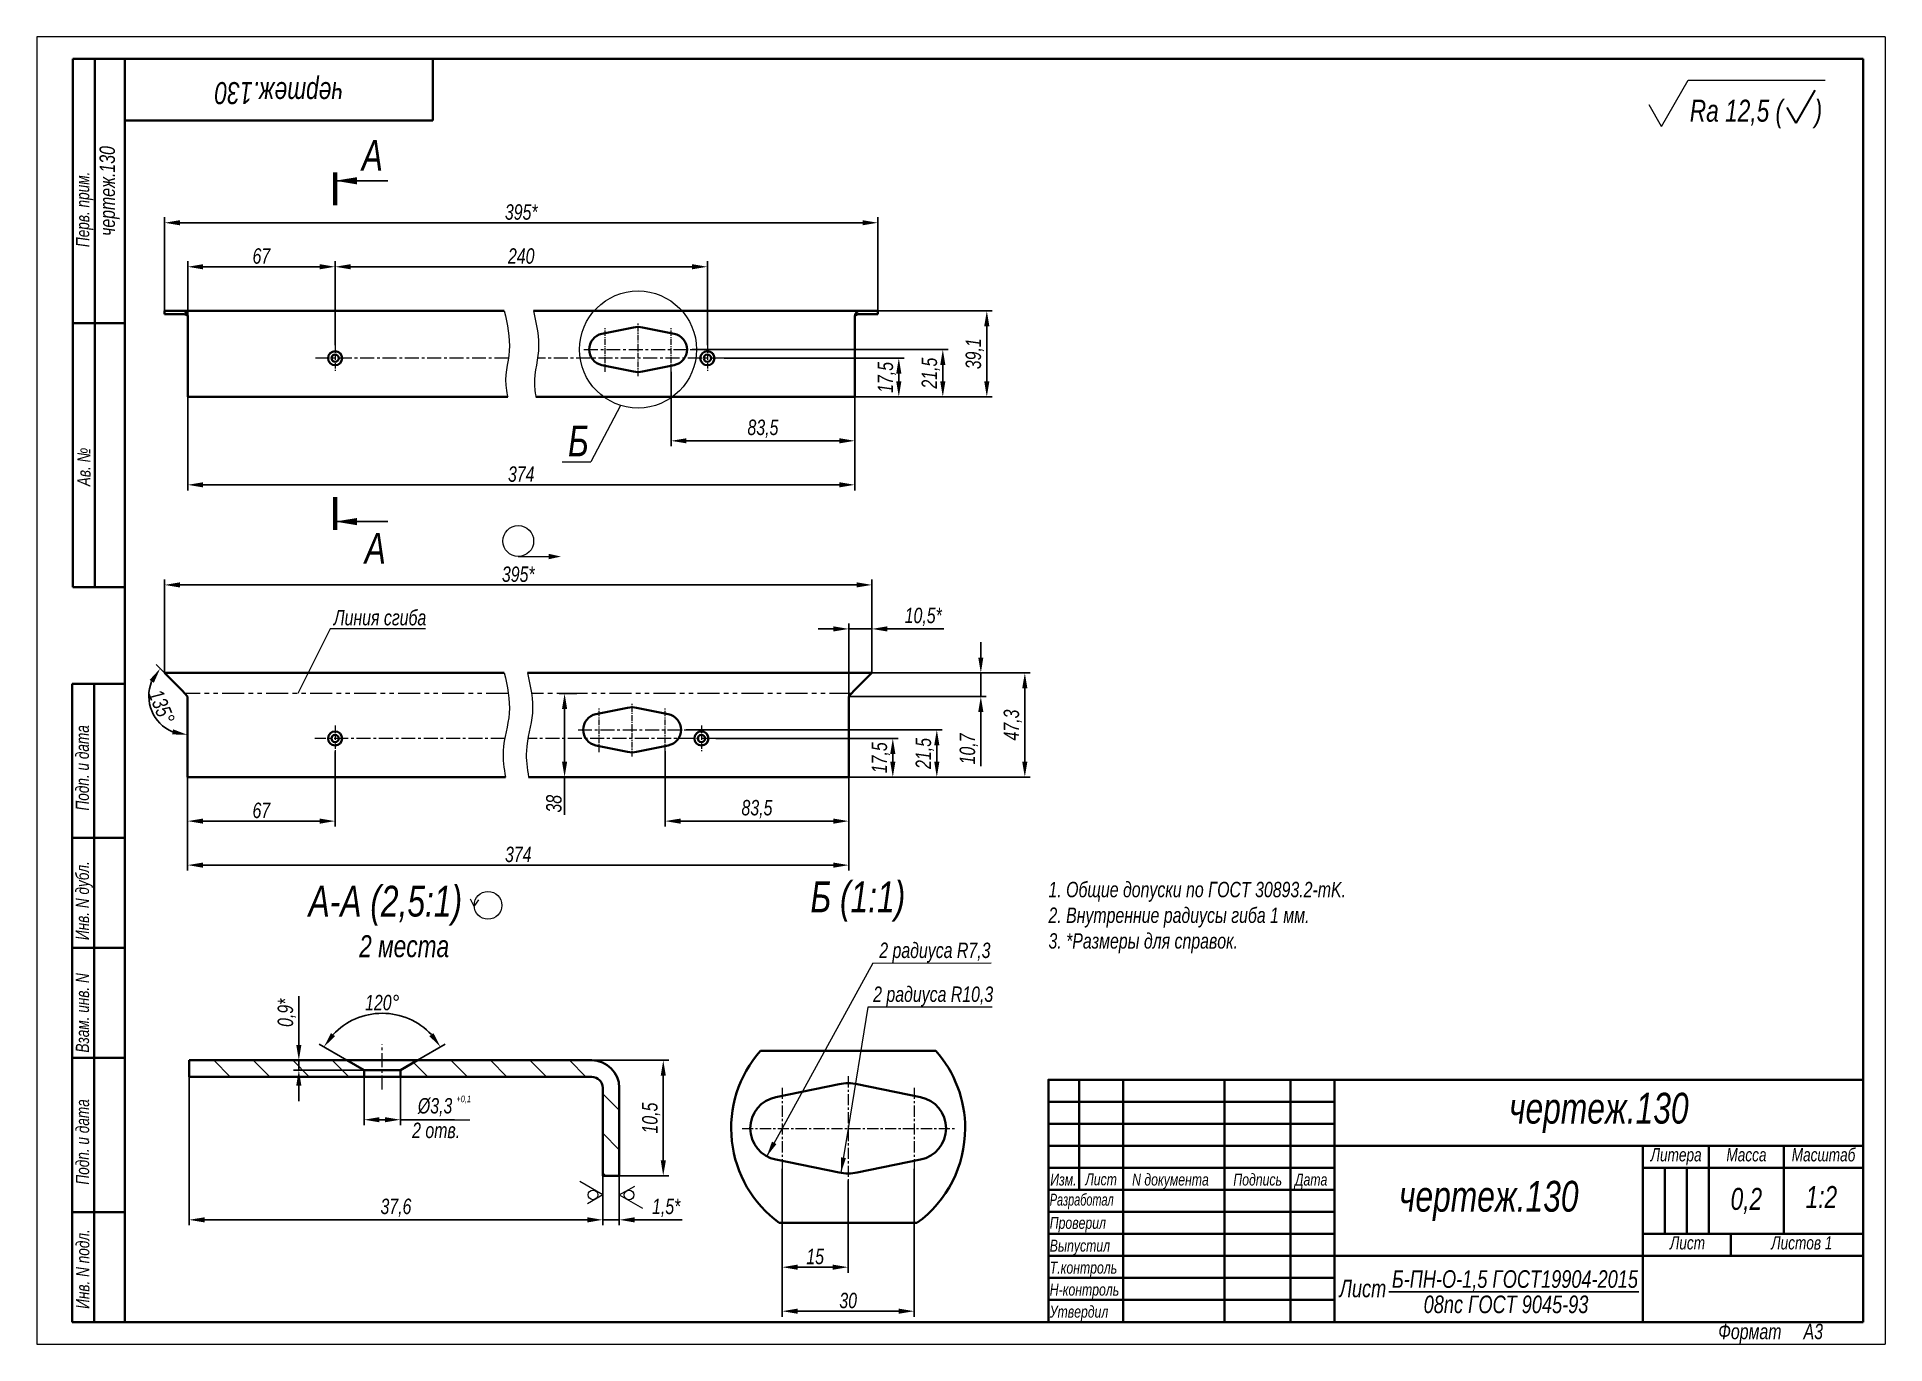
# Model space of a CAD drawing. Header units: millimetres. Extents: x 8428 to 17165, y -24193 to -22478.
# Drawn here: x 8427.6 to 8847.6, y -22774.9 to -22477.9 of the extents above; entities outside this region: 1.
import ezdxf

# ---------------------------------------------------------------- set-up
doc = ezdxf.new("R2010")
doc.units = ezdxf.units.MM
doc.linetypes.add('LT_04', pattern=[20, 10, -2, 2, -2, 2, -2])
doc.linetypes.add('LT_08', pattern=[10.16, 6.35, -1.27, 1.27, -1.27])
for name, color, linetype, lineweight in [('Layer_01', 3, 'Continuous', 13), ('Layer_02', 5, 'LT_04', 13), ('Layer_05', 7, 'Continuous', 40), ('Layer_08', 1, 'Continuous', 15), ('Layer_09', 6, 'Continuous', 15), ('Layer_13', 1, 'Continuous', 13), ('Layer_15', 7, 'Continuous', 40), ('Layer_18', 7, 'Continuous', 18), ('Layer_20', 8, 'Continuous', 20)]:
    doc.layers.add(name, color=color, linetype=linetype, lineweight=lineweight)
doc.styles.add('Style_01', font='ARIALNI.TTF', dxfattribs={"width": 0.9, "height": 3.5})
doc.dimstyles.new('DimStyle_05', dxfattribs={"dimtxt": 3.5, "dimasz": 3.5, "dimexe": 1.25, "dimexo": 0, "dimtad": 1, "dimlfac": 2, "dimtxsty": 'Style_01', "dimcen": 0, "dimazin": 3, "dimtfac": 1, "dimtmove": 0, "dimatfit": 3})

msp = doc.modelspace()

# ---------------------------------------------------------------- texts
at = {"layer": 'Layer_01', "style": 'Style_01', "width": 0.9}
for s, height, p in [('Rа 12,5 (     )', 5, (8803.1934, -22497.146)), ('А', 7, (8501.3791, -22508.2836)), ('А', 7, (8502.0405, -22597.5782)), ('1:2', 5, (8829.5204, -22743.9928))]:
    msp.add_text(s, height=height, dxfattribs=at).set_placement(p)
at = {"layer": 'Layer_01', "attachment_point": 5, "style": 'Style_01'}
for insert, char_height, width, rotation in [((8482.5641, -22489.8924), 5, 70, 180), ((8444.0641, -22512.8924), 3.5, 60, 90)]:
    msp.add_mtext('чертеж.130', dxfattribs=dict(at, insert=insert, char_height=char_height, width=width, rotation=rotation))
at = {"layer": 'Layer_01', "attachment_point": 1, "style": 'Style_01'}
for s, insert, char_height in [('Б', (8548.2575, -22566.1822), 7), ('А-А (2,5:1)', (8489.2917, -22670.7565), 7), ('Б (1:1)', (8603.3502, -22669.7838), 7), ('2 места', (8500.7995, -22681.9908), 5)]:
    msp.add_mtext(s, dxfattribs=dict(at, insert=insert, char_height=char_height))
at = {"layer": 'Layer_01', "style": 'Style_01'}
for s, insert, char_height, width, attachment_point in [('Линия сгиба', (8516.0379, -22611.633), 3.5, 97.569112, 9), ('чертеж.130', (8782.5241, -22722.3607), 7, 120.079998, 5), ('чертеж.130', (8757.5074, -22742.3741), 7, 70.046667, 5), ('0,2', (8816.0464, -22742.3741), 5, 17.011333, 5)]:
    msp.add_mtext(s, dxfattribs=dict(at, insert=insert, char_height=char_height, width=width, attachment_point=attachment_point))
at = {"layer": 'Layer_01', "insert": (8657.4408, -22686.095), "char_height": 3.5, "attachment_point": 7, "style": 'Style_01'}
msp.add_mtext_dynamic_manual_height_columns('1. Общие допуски по ГОСТ 30893.2-mK.\\P2. Внутренние радиусы гиба 1 мм.\\P3. *Размеры для справок.', width=195.138224, gutter_width=17.5, heights=[-16.3174], dxfattribs=at)
at = {"layer": 'Layer_01', "linetype": 'Continuous', "char_height": 4, "width": 70.046667, "attachment_point": 5, "style": 'Style_01'}
for s, insert in [('Б-ПН-О-1,5 ГОСТ19904-2015', (8763.451, -22760.4928)), ('Лист', (8728.8994, -22762.2928)), ('08пс ГОСТ 9045-93', (8761.43, -22765.901))]:
    msp.add_mtext(s, dxfattribs=dict(at, insert=insert))
at = {"layer": 'Layer_08', "ltscale": 0.5, "char_height": 3.5, "attachment_point": 5, "style": 'Style_01'}
for s, insert in [('2 радиуса R7,3', (8631.6251, -22685.9571)), ('2 радиуса R10,3', (8631.2439, -22695.9272)), ('2 отв.', (8518.2823, -22726.3669))]:
    msp.add_mtext(s, dxfattribs=dict(at, insert=insert))
at = {"layer": 'Layer_13', "style": 'Style_01', "width": 0.9}
msp.add_text('+0,1', height=1.5, dxfattribs=at).set_placement((8522.8803, -22719.9427))

# ---------------------------------------------------------------- blocks, each defined once
blk = doc.blocks.new('Block_146')
at = {"layer": 'Layer_05', "linetype": 'Continuous', "lineweight": 15}
for p, q in [((0, 297.18), (0, 0.18)), ((420, 297.18), (0, 297.18)), ((420, 297.18), (420, 0.18)), ((0, 0.18), (420, 0.18))]:
    blk.add_line(p, q, dxfattribs=at)
at = {"layer": 'Layer_05', "linetype": 'Continuous'}
for p, q in [((415, 292.18), (8.12, 292.18)), ((8.12, 172.18), (8.12, 292.18)), ((13.12, 172.18), (13.12, 292.18)), ((20, 292.18), (20, 5.18)), ((90, 292.18), (90, 278.18)), ((415, 5.18), (415, 292.18)), ((20, 278.18), (90, 278.18)), ((8.12, 232.18), (20, 232.18)), ((8.12, 172.18), (20, 172.18)), ((8, 5.18), (8, 150.18)), ((8, 150.18), (20, 150.18)), ((13, 5.18), (13, 150.18)), ((8, 115.18), (20, 115.18)), ((8, 90.18), (20, 90.18)), ((8, 65.18), (20, 65.18)), ((229.88, 55.22), (294.92, 55.22)), ((229.88, 50.21), (294.92, 50.21)), ((229.88, 45.21), (294.92, 45.21)), ((369.97, 40.21), (369.97, 25.2)), ((374.97, 40.21), (374.97, 25.2)), ((8, 30.18), (20, 30.18)), ((229.88, 30.2), (294.92, 30.2)), ((229.88, 25.2), (294.92, 25.2)), ((229.88, 20.19), (294.92, 20.19)), ((229.88, 15.19), (294.92, 15.19)), ((229.88, 10.19), (294.92, 10.19)), ((8, 5.18), (20, 5.18)), ((20, 5.18), (415, 5.18)), ((415, 5.18), (230, 5.18))]:
    blk.add_line(p, q, dxfattribs=at)
for points in [[(415, 60.22), (229.88, 60.22), (229.88, 5.18)], [(236.88, 60.22), (236.88, 35.2)], [(246.89, 60.22), (246.89, 5.18)], [(269.9, 60.22), (269.9, 5.18)], [(284.91, 60.22), (284.91, 5.18)], [(294.92, 60.22), (294.92, 5.18)], [(415, 45.21), (294.92, 45.21)], [(415, 45.21), (294.92, 45.21)], [(364.97, 45.21), (364.97, 5.18)], [(379.98, 45.21), (379.98, 25.2)], [(396.99, 45.21), (396.99, 25.2)], [(396.99, 45.21), (396.99, 25.2)], [(229.88, 40.21), (294.92, 40.21)], [(364.97, 40.21), (415, 40.21)], [(229.88, 35.2), (294.92, 35.2)], [(364.97, 25.2), (415, 25.2)], [(384.98, 25.2), (384.98, 20.19)], [(294.92, 20.19), (415, 20.19)]]:
    blk.add_lwpolyline(points, dxfattribs=at)
at = {"layer": 'Layer_05', "linetype": 'Continuous', "style": 'Style_01', "width": 0.9}
for s, p in [('Перв. прим.', (11.89, 249.43)), ('Ав. №', (12.16, 195.1)), ('Подп. и дата', (11.81, 121.4)), ('Инв. N дубл.', (11.82, 91.97)), ('Взам. инв. N', (11.83, 66.4)), ('Подп. и дата', (11.85, 36.4)), ('Инв. N подл.', (11.9, 8.18))]:
    blk.add_text(s, height=3, rotation=90, dxfattribs=at).set_placement(p)
at = {"layer": 'Layer_05', "linetype": 'Continuous', "style": 'Style_01'}
for s, height, width, p in [('Литера', 3, 0.9, (366.74, 41.69)), ('Масса', 3, 0.9, (383.95, 41.69)), ('Масштаб', 3, 0.9, (398.8, 41.69)), ('Изм.', 2.7, 0.9, (230.29, 36.2)), ('Лист', 2.7, 0.9, (238.27, 36.25)), ('N документа', 2.7, 0.9, (248.89, 36.2)), ('Подпись', 2.7, 0.9, (271.9, 36.2)), ('Дата', 2.7, 0.9, (285.88, 36.2)), ('Разработал', 2.7, 0.8, (230.17, 31.64)), ('Проверил', 2.7, 0.9, (230.17, 26.36)), ('Выпустил', 2.7, 0.9, (230.17, 21.19)), ('Лист ', 3, 0.9, (371.13, 21.68)), ('Листов 1', 3, 0.9, (394.15, 21.68)), ('Т.контроль', 2.7, 0.9, (230.17, 16.19)), ('Н-контроль', 2.7, 0.9, (230.17, 11.19)), ('Утвердил', 2.7, 0.9, (230.17, 6.18))]:
    blk.add_text(s, height=height, dxfattribs=dict(at, width=width)).set_placement(p)
at = {"layer": 'Layer_05', "linetype": 'Continuous', "insert": (382.1, 4.78), "char_height": 3.5, "width": 32.9515, "attachment_point": 1, "style": 'Style_01'}
blk.add_mtext('Формат     А3', dxfattribs=at)
blk = doc.blocks.new('*D962')
at = {"layer": 'Defpoints', "color": 0, "ltscale": 0.5, "transparency": 16777216}
for p in [(8487.08, -22712.67), (8501.9, -22712.67), (8501.95, -22710.42)]:
    blk.add_point(p, dxfattribs=at)
at = {"layer": 'Layer_08', "color": 0, "lineweight": -2, "ltscale": 0.5, "transparency": 16777216}
for p, q in [((8487.08, -22706.92), (8487.08, -22695.83)), ((8501.95, -22710.42), (8485.83, -22710.42)), ((8501.9, -22712.67), (8485.83, -22712.67)), ((8487.08, -22712.67), (8487.08, -22710.42)), ((8487.08, -22716.17), (8487.08, -22719.67))]:
    blk.add_line(p, q, dxfattribs=at)
at = {"layer": 'Layer_08', "color": 0, "ltscale": 0.5, "transparency": 16777216}
for points in [[(8486.49, -22706.92), (8487.66, -22706.92), (8487.08, -22710.42)], [(8486.49, -22716.17), (8487.66, -22716.17), (8487.08, -22712.67)]]:
    blk.add_solid(points, dxfattribs=at)
at = {"layer": 'Layer_08', "color": 0, "ltscale": 0.5, "transparency": 16777216, "insert": (8484.34, -22699.63), "char_height": 3.5, "attachment_point": 5, "rotation": 90, "style": 'Style_01'}
blk.add_mtext('0,9*', dxfattribs=at)
blk = doc.blocks.new('*D963')
at = {"layer": 'Defpoints', "color": 0, "ltscale": 0.5, "transparency": 16777216}
for p in [(8511.27, -22700.67), (8498.01, -22710.42), (8501.9, -22712.67), (8510.15, -22712.67), (8514.05, -22710.42)]:
    blk.add_point(p, dxfattribs=at)
at = {"layer": 'Layer_08', "color": 0, "lineweight": -2, "ltscale": 0.5, "transparency": 16777216}
for p, q in [((8498.01, -22710.42), (8491.68, -22706.77)), ((8514.05, -22710.42), (8520.37, -22706.77))]:
    blk.add_line(p, q, dxfattribs=at)
blk.add_arc((8506.03, -22715.05), 15.31, 43.1247, 136.8753, dxfattribs=at)
at = {"layer": 'Layer_08', "color": 0, "ltscale": 0.5, "transparency": 16777216}
for points in [[(8495.32, -22704.93), (8494.38, -22704.24), (8492.77, -22707.4)], [(8517.67, -22704.24), (8516.74, -22704.93), (8519.29, -22707.4)]]:
    blk.add_solid(points, dxfattribs=at)
at = {"layer": 'Layer_08', "color": 0, "ltscale": 0.5, "transparency": 16777216, "insert": (8506.03, -22697.33), "char_height": 3.5, "attachment_point": 5, "style": 'Style_01'}
blk.add_mtext('120°', dxfattribs=at)
blk = doc.blocks.new('*D958')
at = {"layer": 'Defpoints', "color": 0, "ltscale": 0.5, "transparency": 16777216}
for p in [(8501.9, -22714.17), (8510.15, -22714.17), (8510.15, -22723.92)]:
    blk.add_point(p, dxfattribs=at)
at = {"layer": 'Layer_08', "color": 0, "lineweight": -2, "ltscale": 0.5, "transparency": 16777216}
for p, q in [((8501.9, -22714.17), (8501.9, -22725.17)), ((8510.15, -22714.17), (8510.15, -22725.17)), ((8505.4, -22723.92), (8506.65, -22723.92)), ((8510.15, -22723.92), (8522.43, -22723.92))]:
    blk.add_line(p, q, dxfattribs=at)
at = {"layer": 'Layer_08', "color": 0, "ltscale": 0.5, "transparency": 16777216}
for points in [[(8505.4, -22723.34), (8505.4, -22724.51), (8501.9, -22723.92)], [(8506.65, -22723.34), (8506.65, -22724.51), (8510.15, -22723.92)]]:
    blk.add_solid(points, dxfattribs=at)
at = {"layer": 'Layer_08', "color": 0, "ltscale": 0.5, "transparency": 16777216, "insert": (8518.04, -22721.08), "char_height": 3.5, "attachment_point": 5, "style": 'Style_01'}
blk.add_mtext('%%C3,3', dxfattribs=at)
blk = doc.blocks.new('*D959')
at = {"layer": 'Defpoints', "color": 0, "ltscale": 0.5, "transparency": 16777216}
for p in [(8548.97, -22710.42), (8569.9, -22710.42), (8559.9, -22736.67)]:
    blk.add_point(p, dxfattribs=at)
at = {"layer": 'Layer_08', "color": 0, "lineweight": -2, "ltscale": 0.5, "transparency": 16777216}
for p, q in [((8548.97, -22710.42), (8571.15, -22710.42)), ((8569.9, -22733.17), (8569.9, -22713.92)), ((8559.9, -22736.67), (8571.15, -22736.67))]:
    blk.add_line(p, q, dxfattribs=at)
at = {"layer": 'Layer_08', "color": 0, "ltscale": 0.5, "transparency": 16777216}
for points in [[(8569.32, -22713.92), (8570.49, -22713.92), (8569.9, -22710.42)], [(8569.32, -22733.17), (8570.49, -22733.17), (8569.9, -22736.67)]]:
    blk.add_solid(points, dxfattribs=at)
at = {"layer": 'Layer_08', "color": 0, "ltscale": 0.5, "transparency": 16777216, "insert": (8567.17, -22723.55), "char_height": 3.5, "attachment_point": 5, "rotation": 90, "style": 'Style_01'}
blk.add_mtext('10,5', dxfattribs=at)
blk = doc.blocks.new('*D960')
at = {"layer": 'Defpoints', "color": 0, "ltscale": 0.5, "transparency": 16777216}
for p in [(8556.15, -22736.67), (8559.9, -22736.67), (8559.9, -22746.67)]:
    blk.add_point(p, dxfattribs=at)
at = {"layer": 'Layer_08', "color": 0, "lineweight": -2, "ltscale": 0.5, "transparency": 16777216}
for p, q in [((8556.15, -22736.67), (8556.15, -22747.92)), ((8559.9, -22736.67), (8559.9, -22747.92)), ((8552.65, -22746.67), (8549.15, -22746.67)), ((8556.15, -22746.67), (8559.9, -22746.67)), ((8563.4, -22746.67), (8574.21, -22746.67))]:
    blk.add_line(p, q, dxfattribs=at)
at = {"layer": 'Layer_08', "color": 0, "ltscale": 0.5, "transparency": 16777216}
for points in [[(8552.65, -22746.09), (8552.65, -22747.26), (8556.15, -22746.67)], [(8563.4, -22746.09), (8563.4, -22747.26), (8559.9, -22746.67)]]:
    blk.add_solid(points, dxfattribs=at)
at = {"layer": 'Layer_08', "color": 0, "ltscale": 0.5, "transparency": 16777216, "insert": (8570.56, -22743.94), "char_height": 3.5, "attachment_point": 5, "style": 'Style_01'}
blk.add_mtext('1,5*', dxfattribs=at)
blk = doc.blocks.new('*D961')
at = {"layer": 'Defpoints', "color": 0, "ltscale": 0.5, "transparency": 16777216}
for p in [(8462.15, -22714.17), (8556.15, -22736.67), (8462.15, -22746.67)]:
    blk.add_point(p, dxfattribs=at)
at = {"layer": 'Layer_08', "color": 0, "lineweight": -2, "ltscale": 0.5, "transparency": 16777216}
for p, q in [((8462.15, -22714.17), (8462.15, -22747.92)), ((8556.15, -22736.67), (8556.15, -22747.92)), ((8552.65, -22746.67), (8465.65, -22746.67))]:
    blk.add_line(p, q, dxfattribs=at)
at = {"layer": 'Layer_08', "color": 0, "ltscale": 0.5, "transparency": 16777216}
for points in [[(8465.65, -22746.09), (8465.65, -22747.26), (8462.15, -22746.67)], [(8552.65, -22746.09), (8552.65, -22747.26), (8556.15, -22746.67)]]:
    blk.add_solid(points, dxfattribs=at)
at = {"layer": 'Layer_08', "color": 0, "ltscale": 0.5, "transparency": 16777216, "insert": (8509.15, -22743.94), "char_height": 3.5, "attachment_point": 5, "style": 'Style_01'}
blk.add_mtext('37,6', dxfattribs=at)
blk = doc.blocks.new('*D964')
at = {"layer": 'Defpoints', "color": 0, "ltscale": 0.5, "transparency": 16777216}
for p in [(8618.68, -22520.11), (8456.57, -22540.48), (8618.68, -22540.48)]:
    blk.add_point(p, dxfattribs=at)
at = {"layer": 'Layer_08', "color": 0, "lineweight": -2, "ltscale": 0.5, "transparency": 16777216}
for p, q in [((8456.57, -22540.48), (8456.57, -22518.86)), ((8460.07, -22520.11), (8615.18, -22520.11)), ((8618.68, -22540.48), (8618.68, -22518.86))]:
    blk.add_line(p, q, dxfattribs=at)
at = {"layer": 'Layer_08', "color": 0, "ltscale": 0.5, "transparency": 16777216}
for points in [[(8460.07, -22519.52), (8460.07, -22520.69), (8456.57, -22520.11)], [(8615.18, -22519.52), (8615.18, -22520.69), (8618.68, -22520.11)]]:
    blk.add_solid(points, dxfattribs=at)
at = {"layer": 'Layer_08', "color": 0, "ltscale": 0.5, "transparency": 16777216, "insert": (8537.62, -22517.69), "char_height": 3.5, "attachment_point": 5, "style": 'Style_01'}
blk.add_mtext('395*', dxfattribs=at)
blk = doc.blocks.new('*D965')
at = {"layer": 'Defpoints', "color": 0, "ltscale": 0.5, "transparency": 16777216}
for p in [(8495.32, -22530.11), (8461.82, -22546.97), (8495.32, -22547.92)]:
    blk.add_point(p, dxfattribs=at)
at = {"layer": 'Layer_08', "color": 0, "lineweight": -2, "ltscale": 0.5, "transparency": 16777216}
for p, q in [((8461.82, -22546.97), (8461.82, -22528.86)), ((8465.32, -22530.11), (8491.82, -22530.11)), ((8495.32, -22547.92), (8495.32, -22528.86))]:
    blk.add_line(p, q, dxfattribs=at)
at = {"layer": 'Layer_08', "color": 0, "ltscale": 0.5, "transparency": 16777216}
for points in [[(8465.32, -22529.52), (8465.32, -22530.69), (8461.82, -22530.11)], [(8491.82, -22529.52), (8491.82, -22530.69), (8495.32, -22530.11)]]:
    blk.add_solid(points, dxfattribs=at)
at = {"layer": 'Layer_08', "color": 0, "ltscale": 0.5, "transparency": 16777216, "insert": (8478.57, -22527.69), "char_height": 3.5, "attachment_point": 5, "style": 'Style_01'}
blk.add_mtext('67', dxfattribs=at)
blk = doc.blocks.new('*D966')
at = {"layer": 'Defpoints', "color": 0, "ltscale": 0.5, "transparency": 16777216}
for p in [(8579.93, -22530.11), (8495.32, -22547.92), (8579.93, -22547.92)]:
    blk.add_point(p, dxfattribs=at)
at = {"layer": 'Layer_08', "color": 0, "lineweight": -2, "ltscale": 0.5, "transparency": 16777216}
for p, q in [((8495.32, -22547.92), (8495.32, -22528.86)), ((8498.82, -22530.11), (8576.43, -22530.11)), ((8579.93, -22547.92), (8579.93, -22528.86))]:
    blk.add_line(p, q, dxfattribs=at)
at = {"layer": 'Layer_08', "color": 0, "ltscale": 0.5, "transparency": 16777216}
for points in [[(8498.82, -22529.52), (8498.82, -22530.69), (8495.32, -22530.11)], [(8576.43, -22529.52), (8576.43, -22530.69), (8579.93, -22530.11)]]:
    blk.add_solid(points, dxfattribs=at)
at = {"layer": 'Layer_08', "color": 0, "ltscale": 0.5, "transparency": 16777216, "insert": (8537.62, -22527.69), "char_height": 3.5, "attachment_point": 5, "style": 'Style_01'}
blk.add_mtext('240', dxfattribs=at)
blk = doc.blocks.new('*D967')
at = {"layer": 'Defpoints', "color": 0, "ltscale": 0.5, "transparency": 16777216}
for p in [(8583.77, -22550.88), (8606.1, -22559.66), (8623.43, -22559.66)]:
    blk.add_point(p, dxfattribs=at)
at = {"layer": 'Layer_08', "color": 0, "lineweight": -2, "ltscale": 0.5, "transparency": 16777216}
for p, q in [((8583.77, -22550.88), (8624.68, -22550.88)), ((8623.43, -22554.38), (8623.43, -22556.16)), ((8606.1, -22559.66), (8624.68, -22559.66))]:
    blk.add_line(p, q, dxfattribs=at)
at = {"layer": 'Layer_08', "color": 0, "ltscale": 0.5, "transparency": 16777216}
for points in [[(8622.84, -22554.38), (8624.01, -22554.38), (8623.43, -22550.88)], [(8622.84, -22556.16), (8624.01, -22556.16), (8623.43, -22559.66)]]:
    blk.add_solid(points, dxfattribs=at)
at = {"layer": 'Layer_08', "color": 0, "ltscale": 0.5, "transparency": 16777216, "insert": (8620.69, -22555.26), "char_height": 3.5, "attachment_point": 5, "rotation": 90, "style": 'Style_01'}
blk.add_mtext('17,5', dxfattribs=at)
blk = doc.blocks.new('*D968')
at = {"layer": 'Defpoints', "color": 0, "ltscale": 0.5, "transparency": 16777216}
for p in [(8576.46, -22548.91), (8605.24, -22559.66), (8633.43, -22559.66)]:
    blk.add_point(p, dxfattribs=at)
at = {"layer": 'Layer_08', "color": 0, "lineweight": -2, "ltscale": 0.5, "transparency": 16777216}
for p, q in [((8576.46, -22548.91), (8634.68, -22548.91)), ((8633.43, -22552.41), (8633.43, -22556.16)), ((8605.24, -22559.66), (8634.68, -22559.66))]:
    blk.add_line(p, q, dxfattribs=at)
at = {"layer": 'Layer_08', "color": 0, "ltscale": 0.5, "transparency": 16777216}
for points in [[(8632.84, -22552.41), (8634.01, -22552.41), (8633.43, -22548.91)], [(8632.84, -22556.16), (8634.01, -22556.16), (8633.43, -22559.66)]]:
    blk.add_solid(points, dxfattribs=at)
at = {"layer": 'Layer_08', "color": 0, "ltscale": 0.5, "transparency": 16777216, "insert": (8630.69, -22554.28), "char_height": 3.5, "attachment_point": 5, "rotation": 90, "style": 'Style_01'}
blk.add_mtext('21,5', dxfattribs=at)
blk = doc.blocks.new('*D969')
at = {"layer": 'Defpoints', "color": 0, "ltscale": 0.5, "transparency": 16777216}
for p in [(8606.46, -22540.11), (8643.43, -22540.11), (8581.33, -22559.66)]:
    blk.add_point(p, dxfattribs=at)
at = {"layer": 'Layer_08', "color": 0, "lineweight": -2, "ltscale": 0.5, "transparency": 16777216}
for p, q in [((8606.46, -22540.11), (8644.68, -22540.11)), ((8643.43, -22556.16), (8643.43, -22543.61)), ((8581.33, -22559.66), (8644.68, -22559.66))]:
    blk.add_line(p, q, dxfattribs=at)
at = {"layer": 'Layer_08', "color": 0, "ltscale": 0.5, "transparency": 16777216}
for points in [[(8642.84, -22543.61), (8644.01, -22543.61), (8643.43, -22540.11)], [(8642.84, -22556.16), (8644.01, -22556.16), (8643.43, -22559.66)]]:
    blk.add_solid(points, dxfattribs=at)
at = {"layer": 'Layer_08', "color": 0, "ltscale": 0.5, "transparency": 16777216, "insert": (8640.69, -22549.88), "char_height": 3.5, "attachment_point": 5, "rotation": 90, "style": 'Style_01'}
blk.add_mtext('39,1', dxfattribs=at)
blk = doc.blocks.new('*D970')
at = {"layer": 'Defpoints', "color": 0, "ltscale": 0.5, "transparency": 16777216}
for p in [(8571.68, -22553.96), (8613.43, -22559.66), (8613.43, -22569.66)]:
    blk.add_point(p, dxfattribs=at)
at = {"layer": 'Layer_08', "color": 0, "lineweight": -2, "ltscale": 0.5, "transparency": 16777216}
for p, q in [((8571.68, -22553.96), (8571.68, -22570.91)), ((8613.43, -22559.66), (8613.43, -22570.91)), ((8575.18, -22569.66), (8609.93, -22569.66))]:
    blk.add_line(p, q, dxfattribs=at)
at = {"layer": 'Layer_08', "color": 0, "ltscale": 0.5, "transparency": 16777216}
for points in [[(8575.18, -22569.07), (8575.18, -22570.24), (8571.68, -22569.66)], [(8609.93, -22569.07), (8609.93, -22570.24), (8613.43, -22569.66)]]:
    blk.add_solid(points, dxfattribs=at)
at = {"layer": 'Layer_08', "color": 0, "ltscale": 0.5, "transparency": 16777216, "insert": (8592.55, -22566.92), "char_height": 3.5, "attachment_point": 5, "style": 'Style_01'}
blk.add_mtext('83,5', dxfattribs=at)
blk = doc.blocks.new('*D971')
at = {"layer": 'Defpoints', "color": 0, "ltscale": 0.5, "transparency": 16777216}
for p in [(8461.82, -22550.51), (8613.43, -22554.63), (8613.43, -22579.66)]:
    blk.add_point(p, dxfattribs=at)
at = {"layer": 'Layer_08', "color": 0, "lineweight": -2, "ltscale": 0.5, "transparency": 16777216}
for p, q in [((8461.82, -22550.51), (8461.82, -22580.91)), ((8613.43, -22554.63), (8613.43, -22580.91)), ((8465.32, -22579.66), (8609.93, -22579.66))]:
    blk.add_line(p, q, dxfattribs=at)
at = {"layer": 'Layer_08', "color": 0, "ltscale": 0.5, "transparency": 16777216}
for points in [[(8465.32, -22579.07), (8465.32, -22580.24), (8461.82, -22579.66)], [(8609.93, -22579.07), (8609.93, -22580.24), (8613.43, -22579.66)]]:
    blk.add_solid(points, dxfattribs=at)
at = {"layer": 'Layer_08', "color": 0, "ltscale": 0.5, "transparency": 16777216, "insert": (8537.62, -22577.24), "char_height": 3.5, "attachment_point": 5, "style": 'Style_01'}
blk.add_mtext('374', dxfattribs=at)
blk = doc.blocks.new('*D972')
at = {"layer": 'Defpoints', "color": 0, "ltscale": 0.5, "transparency": 16777216}
for p in [(8617.32, -22612.4), (8617.32, -22622.4), (8612.07, -22627.77)]:
    blk.add_point(p, dxfattribs=at)
at = {"layer": 'Layer_08', "color": 0, "lineweight": -2, "ltscale": 0.5, "transparency": 16777216}
for p, q in [((8608.57, -22612.4), (8605.07, -22612.4)), ((8612.07, -22627.77), (8612.07, -22611.15)), ((8612.07, -22612.4), (8617.32, -22612.4)), ((8617.32, -22622.4), (8617.32, -22611.15)), ((8620.82, -22612.4), (8633.63, -22612.4))]:
    blk.add_line(p, q, dxfattribs=at)
at = {"layer": 'Layer_08', "color": 0, "ltscale": 0.5, "transparency": 16777216}
for points in [[(8608.57, -22611.81), (8608.57, -22612.98), (8612.07, -22612.4)], [(8620.82, -22611.81), (8620.82, -22612.98), (8617.32, -22612.4)]]:
    blk.add_solid(points, dxfattribs=at)
at = {"layer": 'Layer_08', "color": 0, "ltscale": 0.5, "transparency": 16777216, "insert": (8628.98, -22609.66), "char_height": 3.5, "attachment_point": 5, "style": 'Style_01'}
blk.add_mtext('10,5*', dxfattribs=at)
blk = doc.blocks.new('*D973')
at = {"layer": 'Defpoints', "color": 0, "ltscale": 0.5, "transparency": 16777216}
for p in [(8456.56, -22602.4), (8456.56, -22622.4), (8617.32, -22622.4)]:
    blk.add_point(p, dxfattribs=at)
at = {"layer": 'Layer_08', "color": 0, "lineweight": -2, "ltscale": 0.5, "transparency": 16777216}
for p, q in [((8456.56, -22622.4), (8456.56, -22601.15)), ((8613.82, -22602.4), (8460.06, -22602.4)), ((8617.32, -22622.4), (8617.32, -22601.15))]:
    blk.add_line(p, q, dxfattribs=at)
at = {"layer": 'Layer_08', "color": 0, "ltscale": 0.5, "transparency": 16777216}
for points in [[(8460.06, -22601.81), (8460.06, -22602.98), (8456.56, -22602.4)], [(8613.82, -22601.81), (8613.82, -22602.98), (8617.32, -22602.4)]]:
    blk.add_solid(points, dxfattribs=at)
at = {"layer": 'Layer_08', "color": 0, "ltscale": 0.5, "transparency": 16777216, "insert": (8536.94, -22599.99), "char_height": 3.5, "attachment_point": 5, "style": 'Style_01'}
blk.add_mtext('395*', dxfattribs=at)
blk = doc.blocks.new('*D974')
at = {"layer": 'Defpoints', "color": 0, "ltscale": 0.5, "transparency": 16777216}
for p in [(8617.32, -22622.4), (8642.07, -22622.4), (8612.07, -22627.77)]:
    blk.add_point(p, dxfattribs=at)
at = {"layer": 'Layer_08', "color": 0, "lineweight": -2, "ltscale": 0.5, "transparency": 16777216}
for p, q in [((8642.07, -22618.9), (8642.07, -22615.4)), ((8617.32, -22622.4), (8643.32, -22622.4)), ((8642.07, -22622.4), (8642.07, -22627.77)), ((8612.07, -22627.77), (8643.32, -22627.77)), ((8642.07, -22631.27), (8642.07, -22643.62))]:
    blk.add_line(p, q, dxfattribs=at)
at = {"layer": 'Layer_08', "color": 0, "ltscale": 0.5, "transparency": 16777216}
for points in [[(8641.48, -22618.9), (8642.65, -22618.9), (8642.07, -22622.4)], [(8641.48, -22631.27), (8642.65, -22631.27), (8642.07, -22627.77)]]:
    blk.add_solid(points, dxfattribs=at)
at = {"layer": 'Layer_08', "color": 0, "ltscale": 0.5, "transparency": 16777216, "insert": (8639.33, -22639.67), "char_height": 3.5, "attachment_point": 5, "rotation": 90, "style": 'Style_01'}
blk.add_mtext('10,7', dxfattribs=at)
blk = doc.blocks.new('*D975')
at = {"layer": 'Defpoints', "color": 0, "ltscale": 0.5, "transparency": 16777216}
for p in [(8617.32, -22622.4), (8612.07, -22646.07), (8652.07, -22646.07)]:
    blk.add_point(p, dxfattribs=at)
at = {"layer": 'Layer_08', "color": 0, "lineweight": -2, "ltscale": 0.5, "transparency": 16777216}
for p, q in [((8617.32, -22622.4), (8653.32, -22622.4)), ((8652.07, -22625.9), (8652.07, -22642.57)), ((8612.07, -22646.07), (8653.32, -22646.07))]:
    blk.add_line(p, q, dxfattribs=at)
at = {"layer": 'Layer_08', "color": 0, "ltscale": 0.5, "transparency": 16777216}
for points in [[(8651.48, -22625.9), (8652.65, -22625.9), (8652.07, -22622.4)], [(8651.48, -22642.57), (8652.65, -22642.57), (8652.07, -22646.07)]]:
    blk.add_solid(points, dxfattribs=at)
at = {"layer": 'Layer_08', "color": 0, "ltscale": 0.5, "transparency": 16777216, "insert": (8649.33, -22634.24), "char_height": 3.5, "attachment_point": 5, "rotation": 90, "style": 'Style_01'}
blk.add_mtext('47,3', dxfattribs=at)
blk = doc.blocks.new('*D976')
at = {"layer": 'Defpoints', "color": 0, "ltscale": 0.5, "transparency": 16777216}
for p in [(8575.11, -22635.32), (8576.74, -22646.07), (8632.07, -22646.07)]:
    blk.add_point(p, dxfattribs=at)
at = {"layer": 'Layer_08', "color": 0, "lineweight": -2, "ltscale": 0.5, "transparency": 16777216}
for p, q in [((8575.11, -22635.32), (8633.32, -22635.32)), ((8632.07, -22638.82), (8632.07, -22642.57)), ((8576.74, -22646.07), (8633.32, -22646.07))]:
    blk.add_line(p, q, dxfattribs=at)
at = {"layer": 'Layer_08', "color": 0, "ltscale": 0.5, "transparency": 16777216}
for points in [[(8631.48, -22638.82), (8632.65, -22638.82), (8632.07, -22635.32)], [(8631.48, -22642.57), (8632.65, -22642.57), (8632.07, -22646.07)]]:
    blk.add_solid(points, dxfattribs=at)
at = {"layer": 'Layer_08', "color": 0, "ltscale": 0.5, "transparency": 16777216, "insert": (8629.33, -22640.7), "char_height": 3.5, "attachment_point": 5, "rotation": 90, "style": 'Style_01'}
blk.add_mtext('21,5', dxfattribs=at)
blk = doc.blocks.new('*D977')
at = {"layer": 'Defpoints', "color": 0, "ltscale": 0.5, "transparency": 16777216}
for p in [(8581.86, -22637.3), (8587.67, -22646.07), (8622.07, -22646.07)]:
    blk.add_point(p, dxfattribs=at)
at = {"layer": 'Layer_08', "color": 0, "lineweight": -2, "ltscale": 0.5, "transparency": 16777216}
for p, q in [((8581.86, -22637.3), (8623.32, -22637.3)), ((8622.07, -22640.8), (8622.07, -22642.57)), ((8587.67, -22646.07), (8623.32, -22646.07))]:
    blk.add_line(p, q, dxfattribs=at)
at = {"layer": 'Layer_08', "color": 0, "ltscale": 0.5, "transparency": 16777216}
for points in [[(8621.48, -22640.8), (8622.65, -22640.8), (8622.07, -22637.3)], [(8621.48, -22642.57), (8622.65, -22642.57), (8622.07, -22646.07)]]:
    blk.add_solid(points, dxfattribs=at)
at = {"layer": 'Layer_08', "color": 0, "ltscale": 0.5, "transparency": 16777216, "insert": (8619.33, -22641.68), "char_height": 3.5, "attachment_point": 5, "rotation": 90, "style": 'Style_01'}
blk.add_mtext('17,5', dxfattribs=at)
blk = doc.blocks.new('*D978')
at = {"layer": 'Defpoints', "color": 0, "ltscale": 0.5, "transparency": 16777216}
for p in [(8456.56, -22622.4), (8452.98, -22627.65), (8460.56, -22626.4), (8461.81, -22627.77), (8461.81, -22646.07)]:
    blk.add_point(p, dxfattribs=at)
at = {"layer": 'Layer_08', "color": 0, "lineweight": -2, "ltscale": 0.5, "transparency": 16777216}
blk.add_line((8456.56, -22622.4), (8454.69, -22620.52), dxfattribs=at)
blk.add_arc((8461.81, -22627.65), 8.83, 157.8614, 247.1386, dxfattribs=at)
at = {"layer": 'Layer_08', "color": 0, "ltscale": 0.5, "transparency": 16777216}
for points in [[(8453.15, -22624), (8454.12, -22624.64), (8455.57, -22621.4)], [(8458.5, -22635.21), (8458.27, -22636.36), (8461.81, -22636.48)]]:
    blk.add_solid(points, dxfattribs=at)
at = {"layer": 'Layer_08', "color": 0, "ltscale": 0.5, "transparency": 16777216, "insert": (8455.88, -22630.1), "char_height": 3.5, "attachment_point": 5, "rotation": 292.5, "style": 'Style_01'}
blk.add_mtext('135°', dxfattribs=at)
blk = doc.blocks.new('*D979')
at = {"layer": 'Defpoints', "color": 0, "ltscale": 0.5, "transparency": 16777216}
for p in [(8495.31, -22640.26), (8461.81, -22643.05), (8461.81, -22656.07)]:
    blk.add_point(p, dxfattribs=at)
at = {"layer": 'Layer_08', "color": 0, "lineweight": -2, "ltscale": 0.5, "transparency": 16777216}
for p, q in [((8495.31, -22640.26), (8495.31, -22657.32)), ((8461.81, -22643.05), (8461.81, -22657.32)), ((8491.81, -22656.07), (8465.31, -22656.07))]:
    blk.add_line(p, q, dxfattribs=at)
at = {"layer": 'Layer_08', "color": 0, "ltscale": 0.5, "transparency": 16777216}
for points in [[(8465.31, -22655.49), (8465.31, -22656.66), (8461.81, -22656.07)], [(8491.81, -22655.49), (8491.81, -22656.66), (8495.31, -22656.07)]]:
    blk.add_solid(points, dxfattribs=at)
at = {"layer": 'Layer_08', "color": 0, "ltscale": 0.5, "transparency": 16777216, "insert": (8478.56, -22653.66), "char_height": 3.5, "attachment_point": 5, "style": 'Style_01'}
blk.add_mtext('67', dxfattribs=at)
blk = doc.blocks.new('*D980')
at = {"layer": 'Defpoints', "color": 0, "ltscale": 0.5, "transparency": 16777216}
for p in [(8570.32, -22640.21), (8612.07, -22640.21), (8570.32, -22656.07)]:
    blk.add_point(p, dxfattribs=at)
at = {"layer": 'Layer_08', "color": 0, "lineweight": -2, "ltscale": 0.5, "transparency": 16777216}
for p, q in [((8570.32, -22640.21), (8570.32, -22657.32)), ((8612.07, -22640.21), (8612.07, -22657.32)), ((8608.57, -22656.07), (8573.82, -22656.07))]:
    blk.add_line(p, q, dxfattribs=at)
at = {"layer": 'Layer_08', "color": 0, "ltscale": 0.5, "transparency": 16777216}
for points in [[(8573.82, -22655.49), (8573.82, -22656.66), (8570.32, -22656.07)], [(8608.57, -22655.49), (8608.57, -22656.66), (8612.07, -22656.07)]]:
    blk.add_solid(points, dxfattribs=at)
at = {"layer": 'Layer_08', "color": 0, "ltscale": 0.5, "transparency": 16777216, "insert": (8591.19, -22653.34), "char_height": 3.5, "attachment_point": 5, "style": 'Style_01'}
blk.add_mtext('83,5', dxfattribs=at)
blk = doc.blocks.new('*D981')
at = {"layer": 'Defpoints', "color": 0, "ltscale": 0.5, "transparency": 16777216}
for p in [(8461.81, -22636.92), (8612.07, -22643.21), (8461.81, -22666.07)]:
    blk.add_point(p, dxfattribs=at)
at = {"layer": 'Layer_08', "color": 0, "lineweight": -2, "ltscale": 0.5, "transparency": 16777216}
for p, q in [((8461.81, -22636.92), (8461.81, -22667.32)), ((8612.07, -22643.21), (8612.07, -22667.32)), ((8608.57, -22666.07), (8465.31, -22666.07))]:
    blk.add_line(p, q, dxfattribs=at)
at = {"layer": 'Layer_08', "color": 0, "ltscale": 0.5, "transparency": 16777216}
for points in [[(8465.31, -22665.49), (8465.31, -22666.66), (8461.81, -22666.07)], [(8608.57, -22665.49), (8608.57, -22666.66), (8612.07, -22666.07)]]:
    blk.add_solid(points, dxfattribs=at)
at = {"layer": 'Layer_08', "color": 0, "ltscale": 0.5, "transparency": 16777216, "insert": (8536.94, -22663.66), "char_height": 3.5, "attachment_point": 5, "style": 'Style_01'}
blk.add_mtext('374', dxfattribs=at)
blk = doc.blocks.new('*D982')
at = {"layer": 'Defpoints', "color": 0, "ltscale": 0.5, "transparency": 16777216}
for p in [(8550.28, -22627.09), (8547.47, -22646.07), (8560.48, -22646.07)]:
    blk.add_point(p, dxfattribs=at)
at = {"layer": 'Layer_08', "color": 0, "lineweight": -2, "ltscale": 0.5, "transparency": 16777216}
for p, q in [((8550.28, -22627.09), (8546.22, -22627.09)), ((8547.47, -22630.59), (8547.47, -22642.57)), ((8560.48, -22646.07), (8546.22, -22646.07)), ((8547.47, -22646.07), (8547.47, -22654.67))]:
    blk.add_line(p, q, dxfattribs=at)
at = {"layer": 'Layer_08', "color": 0, "ltscale": 0.5, "transparency": 16777216}
for points in [[(8546.89, -22630.59), (8548.06, -22630.59), (8547.47, -22627.09)], [(8546.89, -22642.57), (8548.06, -22642.57), (8547.47, -22646.07)]]:
    blk.add_solid(points, dxfattribs=at)
at = {"layer": 'Layer_08', "color": 0, "ltscale": 0.5, "transparency": 16777216, "insert": (8545.06, -22652.12), "char_height": 3.5, "attachment_point": 5, "rotation": 90, "style": 'Style_01'}
blk.add_mtext('38', dxfattribs=at)
blk = doc.blocks.new('*D983')
at = {"layer": 'Defpoints', "color": 0, "ltscale": 0.5, "transparency": 16777216}
for p in [(8596.92, -22735.12), (8611.92, -22737.72), (8611.92, -22757.43)]:
    blk.add_point(p, dxfattribs=at)
at = {"layer": 'Layer_08', "color": 0, "lineweight": -2, "ltscale": 0.5, "transparency": 16777216}
for p, q in [((8596.92, -22735.12), (8596.92, -22758.68)), ((8611.92, -22737.72), (8611.92, -22758.68)), ((8600.42, -22757.43), (8608.42, -22757.43))]:
    blk.add_line(p, q, dxfattribs=at)
at = {"layer": 'Layer_08', "color": 0, "ltscale": 0.5, "transparency": 16777216}
for points in [[(8600.42, -22756.85), (8600.42, -22758.02), (8596.92, -22757.43)], [(8608.42, -22756.85), (8608.42, -22758.02), (8611.92, -22757.43)]]:
    blk.add_solid(points, dxfattribs=at)
at = {"layer": 'Layer_08', "color": 0, "ltscale": 0.5, "transparency": 16777216, "insert": (8604.42, -22755.02), "char_height": 3.5, "attachment_point": 5, "style": 'Style_01'}
blk.add_mtext('15', dxfattribs=at)
blk = doc.blocks.new('*D984')
at = {"layer": 'Defpoints', "color": 0, "ltscale": 0.5, "transparency": 16777216}
for p in [(8596.92, -22735.12), (8626.92, -22735.12), (8626.92, -22767.43)]:
    blk.add_point(p, dxfattribs=at)
at = {"layer": 'Layer_08', "color": 0, "lineweight": -2, "ltscale": 0.5, "transparency": 16777216}
for p, q in [((8596.92, -22735.12), (8596.92, -22768.68)), ((8626.92, -22735.12), (8626.92, -22768.68)), ((8600.42, -22767.43), (8623.42, -22767.43))]:
    blk.add_line(p, q, dxfattribs=at)
at = {"layer": 'Layer_08', "color": 0, "ltscale": 0.5, "transparency": 16777216}
for points in [[(8600.42, -22766.85), (8600.42, -22768.02), (8596.92, -22767.43)], [(8623.42, -22766.85), (8623.42, -22768.02), (8626.92, -22767.43)]]:
    blk.add_solid(points, dxfattribs=at)
at = {"layer": 'Layer_08', "color": 0, "ltscale": 0.5, "transparency": 16777216, "insert": (8611.92, -22765.02), "char_height": 3.5, "attachment_point": 5, "style": 'Style_01'}
blk.add_mtext('30', dxfattribs=at)

# ---------------------------------------------------------------- dimensions: what is measured, and where the dimension line sits
at = {"layer": 'Layer_08', "ltscale": 0.5}
for base, p1, p2, text, picture, middle in [((8618.6754, -22520.1068), (8456.5686, -22540.4818), (8618.6754, -22540.4818), '395*', '*D964', (8537.622, -22517.6948)), ((8579.9254, -22530.1068), (8495.3186, -22547.92), (8579.9254, -22547.92), '240', '*D966', (8537.622, -22527.6948)), ((8613.4254, -22579.6568), (8461.8186, -22550.5068), (8613.4254, -22554.6261), '374', '*D971', (8537.622, -22577.2448)), ((8456.5638, -22602.3978), (8617.3183, -22622.3978), (8456.5638, -22622.3978), '395*', '*D973', (8536.9411, -22599.9858)), ((8617.3183, -22612.3978), (8612.0683, -22627.7723), (8617.3183, -22622.3978), '<>*', '*D972', (8628.9764, -22609.6623)), ((8461.8138, -22666.0723), (8612.0683, -22643.206), (8461.8138, -22636.9223), '374', '*D981', (8536.9411, -22663.6603)), ((8462.1528, -22746.6732), (8556.1528, -22736.6732), (8462.1528, -22714.1732), '37,6', '*D961', (8509.1528, -22743.9377)), ((8559.9028, -22746.6732), (8556.1528, -22736.6732), (8559.9028, -22736.6732), '1,5*', '*D960', (8570.5574, -22743.9377)), ((8611.9196, -22757.4321), (8596.9196, -22735.1233), (8611.9196, -22737.7159), '15', '*D983', (8604.4196, -22755.0201)), ((8626.9196, -22767.4321), (8596.9196, -22735.1233), (8626.9196, -22735.1233), '30', '*D984', (8611.9196, -22765.0201))]:
    dim = msp.add_linear_dim(base=base, p1=p1, p2=p2, text=text, dimstyle='DimStyle_05', dxfattribs=at)
    dim.commit()
    dim.dimension.update_dxf_attribs({"geometry": picture, "text_midpoint": middle})
for base, p1, p2, picture, middle in [((8495.3186, -22530.1068), (8461.8186, -22546.9696), (8495.3186, -22547.92), '*D965', (8478.5686, -22527.6948)), ((8613.4254, -22569.6568), (8571.6754, -22553.9634), (8613.4254, -22559.6568), '*D970', (8592.5504, -22566.9213)), ((8461.8138, -22656.0723), (8495.3138, -22640.2591), (8461.8138, -22643.0458), '*D979', (8478.5638, -22653.6603)), ((8570.3183, -22656.0723), (8612.0683, -22640.2109), (8570.3183, -22640.2109), '*D980', (8591.1933, -22653.3368))]:
    dim = msp.add_linear_dim(base=base, p1=p1, p2=p2, dimstyle='DimStyle_05', dxfattribs=at)
    dim.commit()
    dim.dimension.update_dxf_attribs({"geometry": picture, "text_midpoint": middle})
for base, p1, p2, picture, middle in [((8643.4254, -22540.1068), (8581.3336, -22559.6568), (8606.4638, -22540.1068), '*D969', (8640.6899, -22549.8818)), ((8633.4254, -22559.6568), (8576.4644, -22548.9068), (8605.2435, -22559.6568), '*D968', (8630.6899, -22554.2818)), ((8632.0683, -22646.0723), (8575.1072, -22635.3223), (8576.7427, -22646.0723), '*D976', (8629.3328, -22640.6973))]:
    dim = msp.add_linear_dim(base=base, p1=p1, p2=p2, angle=90, dimstyle='DimStyle_05', dxfattribs=at)
    dim.commit()
    dim.dimension.update_dxf_attribs({"geometry": picture, "text_midpoint": middle})
for base, p1, p2, text, picture, middle in [((8623.4254, -22559.6568), (8583.7698, -22550.8818), (8606.1011, -22559.6568), '17,5', '*D967', (8623.4254, -22555.2622)), ((8642.0683, -22622.3978), (8612.0683, -22627.7723), (8617.3183, -22622.3978), '10,7', '*D974', (8642.0683, -22639.6743)), ((8652.0683, -22646.0723), (8617.3183, -22622.3978), (8612.0683, -22646.0723), '47,3', '*D975', (8652.0683, -22634.2351)), ((8547.4729, -22646.0723), (8550.2751, -22627.0851), (8560.4765, -22646.0723), '38', '*D982', (8547.4729, -22652.1193)), ((8487.0775, -22712.6732), (8501.947, -22710.4232), (8501.9028, -22712.6732), '0,9*', '*D962', (8487.0775, -22699.6289))]:
    dim = msp.add_linear_dim(base=base, p1=p1, p2=p2, angle=90, text=text, dimstyle='DimStyle_05', dxfattribs=at)
    dim.commit()
    dim.dimension.update_dxf_attribs({"geometry": picture, "text_midpoint": middle, "dimtype": 160})
dim = msp.add_angular_dim_2l(base=(8452.9836, -22627.6478), line1=((8461.8138, -22627.7723), (8461.8138, -22646.0723)), line2=((8456.5638, -22622.3978), (8460.5638, -22626.3978)), dimstyle='DimStyle_05', dxfattribs=at)
dim.commit()
dim.dimension.update_dxf_attribs({"geometry": '*D978', "text_midpoint": (8453.6557, -22631.027), "dimtype": 162})
for base, p1, p2, text, picture, middle in [((8622.0683, -22646.0723), (8581.8609, -22637.2973), (8587.6714, -22646.0723), '17,5', '*D977', (8619.3328, -22641.6848)), ((8569.9028, -22710.4232), (8559.9028, -22736.6732), (8548.9668, -22710.4232), '10,5', '*D959', (8567.1673, -22723.5482))]:
    dim = msp.add_linear_dim(base=base, p1=p1, p2=p2, angle=90, text=text, dimstyle='DimStyle_05', dxfattribs=at)
    dim.commit()
    dim.dimension.update_dxf_attribs({"geometry": picture, "text_midpoint": middle})
dim = msp.add_angular_dim_2l(base=(8511.265, -22700.6655), line1=((8510.1528, -22712.6732), (8514.0499, -22710.4232)), line2=((8498.0057, -22710.4232), (8501.9028, -22712.6732)), dimstyle='DimStyle_05', dxfattribs=at)
dim.commit()
dim.dimension.update_dxf_attribs({"geometry": '*D963', "text_midpoint": (8506.0278, -22697.33)})
dim = msp.add_linear_dim(base=(8510.1528, -22723.9232), p1=(8501.9028, -22714.1732), p2=(8510.1528, -22714.1732), text='%%C3,3', dimstyle='DimStyle_05', dxfattribs=at)
dim.commit()
dim.dimension.update_dxf_attribs({"geometry": '*D958', "text_midpoint": (8518.0391, -22723.9232), "dimtype": 160})

# ---------------------------------------------------------------- hatches: boundary and pattern name
at = {"linetype": 'Continuous', "lineweight": 18}
h = msp.add_hatch(dxfattribs=at)
h.set_pattern_fill('ANSI31', scale=2, angle=-90, style=0)
h.paths.add_polyline_path([(8462.1528, -22710.4232), (8462.1528, -22714.1732), (8501.9028, -22714.1732), (8501.9028, -22712.6732), (8498.0057, -22710.4232)], flags=0)
h = msp.add_hatch(dxfattribs=at)
h.set_pattern_fill('ANSI31', scale=2, angle=-90, style=0)
edge = h.paths.add_edge_path(flags=0)
edge.add_line((8556.1528, -22736.6732), (8559.9028, -22736.6732))
edge.add_line((8559.9028, -22736.6732), (8559.9028, -22716.6732))
edge.add_arc((8553.6528, -22716.6732), 6.25, 360, 450)
edge.add_line((8553.6528, -22710.4232), (8514.0499, -22710.4232))
edge.add_line((8514.0499, -22710.4232), (8510.1528, -22712.6732))
edge.add_line((8510.1528, -22712.6732), (8510.1528, -22714.1732))
edge.add_line((8510.1528, -22714.1732), (8553.6528, -22714.1732))
edge.add_arc((8553.6528, -22716.6732), 2.5, 0, 90, ccw=False)
edge.add_line((8556.1528, -22716.6732), (8556.1528, -22736.6732))
at = {"layer": 'Layer_18', "ltscale": 0.5}
h = msp.add_hatch(dxfattribs=at)
h.set_pattern_fill('ANSI31', color=256, scale=0.4, angle=90)
edge = h.paths.add_edge_path()
edge.add_line((17163.7456, -24192.6172), (17163.7456, -24126.4161))
edge.add_spline(control_points=[(17164.545, -24158.3975), (17164.2785, -24158.3459), (17164.012, -24158.2943), (17163.7456, -24158.2427)], knot_values=[482.71321218, 482.71321218, 482.71321218, 482.71321218, 483.51142035, 483.51142035, 483.51142035, 483.51142035], degree=3, periodic=0)

# ---------------------------------------------------------------- linework, layer by layer
at = {"lineweight": 25}
msp.add_line((8734.7935, -22763.0291), (8791.6225, -22763.0291), dxfattribs=at)
at = {"layer": 'Layer_01', "lineweight": 30}
for q in [(8831.7073, -22489.9525), (8831.7073, -22489.9525), (8831.7073, -22489.9525), (8831.7073, -22489.9525), (8825.3564, -22493.9525), (8825.3564, -22493.9525), (8825.3564, -22493.9525), (8825.3564, -22493.9525)]:
    msp.add_line((8827.3772, -22497.4525), q, dxfattribs=at)
at = {"layer": 'Layer_01'}
msp.add_line((8536.9411, -22595.9442), (8543.8448, -22595.9518), dxfattribs=at)
msp.add_circle((8536.9411, -22592.4391), 3.5051, dxfattribs=at)
msp.add_solid([(8543.845, -22596.5672), (8546.666, -22595.9557), (8543.8445, -22595.3364)], dxfattribs=at)
at = {"layer": 'Layer_02', "color": 4, "ltscale": 0.5}
for p, q in [((8534.6727, -22627.0851), (8461.1888, -22627.0851)), ((8612.6933, -22627.0851), (8539.9501, -22627.0851))]:
    msp.add_line(p, q, dxfattribs=at)
at = {"layer": 'Layer_08', "linetype": 'Continuous', "lineweight": 13, "ltscale": 0.5}
for p, q in [((8617.5484, -22688.3321), (8596.9196, -22725.8821)), ((8616.3642, -22698.3321), (8611.9196, -22725.8821)), ((8644.6497, -22698.3321), (8616.3642, -22698.3321))]:
    msp.add_line(p, q, dxfattribs=at)
at = {"layer": 'Layer_08', "ltscale": 0.5}
for p, q in [((8617.5484, -22688.3321), (8644.4292, -22688.2514)), ((8522.4254, -22723.9232), (8525.9716, -22723.9232)), ((8596.9196, -22725.8821), (8593.4287, -22732.2363)), ((8611.9196, -22725.8821), (8610.287, -22736.0012))]:
    msp.add_line(p, q, dxfattribs=at)
for points in [[(8594.6027, -22728.8879), (8595.6252, -22729.4496), (8593.4287, -22732.2363)], [(8610.2686, -22732.453), (8611.4204, -22732.6388), (8610.287, -22736.0012)]]:
    msp.add_solid(points, dxfattribs=at)
at = {"layer": 'Layer_09', "ltscale": 0.303109}
msp.add_line((8796.7591, -22498.2054), (8802.8213, -22487.7054), dxfattribs=at)
msp.add_line((8796.7591, -22498.2054), (8802.8213, -22487.7054), dxfattribs=at)
msp.add_line((8796.7591, -22498.2054), (8802.8213, -22487.7054), dxfattribs=at)
at = {"layer": 'Layer_09'}
for p, q in [((8796.7591, -22498.2054), (8802.8213, -22487.7054)), ((8802.8213, -22487.7054), (8833.9659, -22487.7054)), ((8796.7591, -22498.2054), (8793.9301, -22493.3055)), ((8526.914, -22675.5075), (8526.0711, -22673.804)), ((8526.914, -22675.5075), (8527.9828, -22673.9359))]:
    msp.add_line(p, q, dxfattribs=at)
at = {"layer": 'Layer_09', "ltscale": 0.141451}
msp.add_line((8796.7591, -22498.2054), (8793.9301, -22493.3055), dxfattribs=at)
msp.add_line((8796.7591, -22498.2054), (8793.9301, -22493.3055), dxfattribs=at)
msp.add_line((8796.7591, -22498.2054), (8793.9301, -22493.3055), dxfattribs=at)
at = {"layer": 'Layer_09', "linetype": 'LT_08', "ltscale": 0.2}
for p, q in [((8556.6754, -22553.9634), (8556.6754, -22543.8501)), ((8564.1749, -22554.9641), (8564.1749, -22542.8495)), ((8571.6754, -22553.9634), (8571.6754, -22543.8501)), ((8495.3186, -22547.92), (8495.3186, -22553.8436)), ((8579.9254, -22547.92), (8579.9254, -22553.8436)), ((8562.8177, -22641.3796), (8562.8177, -22629.265)), ((8555.3183, -22640.3789), (8555.3183, -22630.2657)), ((8570.3183, -22640.3789), (8570.3183, -22630.2657)), ((8495.3138, -22634.3355), (8495.3138, -22640.2591)), ((8578.5683, -22634.3355), (8578.5683, -22640.2591))]:
    msp.add_line(p, q, dxfattribs=at)
at = {"layer": 'Layer_09', "linetype": 'LT_08', "ltscale": 0.5}
for p, q in [((8551.8854, -22548.9068), (8576.4644, -22548.9068)), ((8534.6908, -22550.8818), (8490.7115, -22550.8818)), ((8583.7698, -22550.8818), (8541.3192, -22550.8818)), ((8533.87, -22637.2973), (8490.7067, -22637.2973)), ((8581.8609, -22637.2973), (8539.1474, -22637.2973)), ((8550.5282, -22635.3223), (8575.1072, -22635.3223)), ((8506.0278, -22717.0418), (8506.0278, -22706.8582))]:
    msp.add_line(p, q, dxfattribs=at)
at = {"layer": 'Layer_09', "linetype": 'LT_08', "ltscale": 0.4}
for p, q in [((8596.9196, -22716.6408), (8596.9196, -22735.1233)), ((8611.9196, -22714.0482), (8611.9196, -22737.7159)), ((8626.9196, -22716.6408), (8626.9196, -22735.1233)), ((8587.7962, -22725.8821), (8636.2317, -22725.8821))]:
    msp.add_line(p, q, dxfattribs=at)
at = {"layer": 'Layer_09', "lineweight": 13, "ltscale": 0.303109}
for p, q in [((8556.1528, -22741.0057), (8550.9028, -22737.9746)), ((8559.9028, -22741.0057), (8565.1528, -22744.0368))]:
    msp.add_line(p, q, dxfattribs=at)
at = {"layer": 'Layer_09', "lineweight": 13, "ltscale": 0.141451}
for p, q in [((8556.1528, -22741.0057), (8552.6528, -22743.0265)), ((8559.9028, -22741.0057), (8563.4028, -22738.985))]:
    msp.add_line(p, q, dxfattribs=at)
at = {"layer": 'Layer_09'}
for points in [[(8560.2145, -22561.5974), (8553.4491, -22574.4468)], [(8546.9225, -22574.4468), (8553.4491, -22574.4468)], [(8494.1918, -22612.3978), (8486.8428, -22627.0851)], [(8515.8957, -22612.3978), (8494.1918, -22612.3978)]]:
    msp.add_lwpolyline(points, dxfattribs=at)
for centre, radius in [((8564.1754, -22548.9068), 13.2944), ((8530.0586, -22675.2159), 3.1589)]:
    msp.add_circle(centre, radius, dxfattribs=at)
at = {"layer": 'Layer_09', "lineweight": 13}
for centre in [(8553.9235, -22740.9968), (8562.132, -22741.0146)]:
    msp.add_circle(centre, 1.0981, dxfattribs=at)
at = {"layer": 'Layer_09', "ltscale": 0.5}
for points, knots in [([(8533.7624, -22540.1068), (8534.4347, -22543.1491), (8535.7439, -22549.0735), (8533.4465, -22555.5358), (8534.5709, -22559.6568), (8534.5709, -22559.6568)], [0, 0, 0, 0, 9.17631069, 17.86936471, 19.73983879, 19.73983879, 19.73983879, 19.73983879]), ([(8540.3921, -22540.1068), (8541.0644, -22543.1491), (8542.3736, -22549.0735), (8540.0762, -22555.5358), (8540.9443, -22559.6568), (8540.9443, -22559.6568)], [0, 0, 0, 0, 9.17631069, 17.86936471, 19.73983879, 19.73983879, 19.73983879, 19.73983879]), ([(8533.7576, -22622.3978), (8534.4299, -22625.4402), (8535.7391, -22631.3646), (8532.9605, -22639.1802), (8533.7046, -22644.0733), (8534.0086, -22646.0723)], [0, 0, 0, 0, 9.17631069, 17.86936471, 23.87384353, 23.87384353, 23.87384353, 23.87384353]), ([(8539.035, -22622.3978), (8539.7073, -22625.4402), (8541.0165, -22631.3646), (8538.238, -22639.1802), (8538.9821, -22644.0733), (8539.2861, -22646.0723)], [0, 0, 0, 0, 9.17631069, 17.86936471, 23.87384353, 23.87384353, 23.87384353, 23.87384353])]:
    msp.add_open_spline(points, degree=3, knots=knots, dxfattribs=at)
at = {"layer": 'Layer_15', "linetype": 'Continuous'}
for p, q in [((8456.5686, -22540.8568), (8456.5686, -22540.1068)), ((8456.5686, -22540.1068), (8460.5686, -22540.1068)), ((8456.5686, -22540.8568), (8460.5686, -22540.8568)), ((8460.5686, -22540.1068), (8533.7624, -22540.1068)), ((8461.8186, -22541.3568), (8461.8186, -22559.6568)), ((8540.3921, -22540.1068), (8614.6754, -22540.1068)), ((8613.4254, -22559.6568), (8613.4254, -22541.3568)), ((8618.6754, -22540.1068), (8614.6754, -22540.1068)), ((8618.6754, -22540.8568), (8614.6754, -22540.8568)), ((8618.6754, -22540.8568), (8618.6754, -22540.1068)), ((8563.1504, -22543.8853), (8555.9504, -22545.355)), ((8572.4004, -22545.355), (8565.2004, -22543.8853)), ((8555.9504, -22552.4585), (8563.1504, -22553.9282)), ((8565.2004, -22553.9282), (8572.4004, -22552.4585)), ((8461.8186, -22559.6568), (8534.5709, -22559.6568)), ((8540.9443, -22559.6568), (8613.4254, -22559.6568)), ((8456.5638, -22622.3978), (8460.5638, -22626.3978)), ((8456.5638, -22622.3978), (8533.7576, -22622.3978)), ((8539.035, -22622.3978), (8617.3183, -22622.3978)), ((8617.3183, -22622.3978), (8613.3183, -22626.3978)), ((8460.5638, -22626.3978), (8461.8138, -22627.7723)), ((8461.8138, -22627.7723), (8461.8138, -22646.0723)), ((8612.0683, -22627.7723), (8613.3183, -22626.3978)), ((8612.0683, -22646.0723), (8612.0683, -22627.7723)), ((8561.7933, -22630.3008), (8554.5933, -22631.7705)), ((8571.0433, -22631.7705), (8563.8433, -22630.3008)), ((8554.5933, -22638.8741), (8561.7933, -22640.3437)), ((8563.8433, -22640.3437), (8571.0433, -22638.8741)), ((8461.8138, -22646.0723), (8534.0086, -22646.0723)), ((8539.2861, -22646.0723), (8612.0683, -22646.0723)), ((8591.9897, -22708.2821), (8631.8495, -22708.2821)), ((8498.0057, -22710.4232), (8462.1528, -22710.4232)), ((8462.1528, -22714.1732), (8462.1528, -22710.4232)), ((8498.0057, -22710.4232), (8501.9028, -22712.6732)), ((8498.0057, -22710.4232), (8514.0499, -22710.4232)), ((8510.1528, -22712.6732), (8501.9028, -22712.6732)), ((8501.9028, -22714.1732), (8501.9028, -22712.6732)), ((8510.1528, -22712.6732), (8514.0499, -22710.4232)), ((8510.1528, -22712.6732), (8510.1528, -22714.1732)), ((8553.6528, -22710.4232), (8514.0499, -22710.4232)), ((8501.9028, -22714.1732), (8462.1528, -22714.1732)), ((8501.9028, -22714.1732), (8510.1528, -22714.1732)), ((8553.6528, -22714.1732), (8510.1528, -22714.1732)), ((8556.1528, -22736.6732), (8556.1528, -22716.6732)), ((8559.9028, -22736.6732), (8559.9028, -22716.6732)), ((8609.8696, -22715.8392), (8595.4696, -22718.7785)), ((8628.3696, -22718.7785), (8613.9696, -22715.8392)), ((8595.4696, -22732.9856), (8609.8696, -22735.925)), ((8613.9696, -22735.925), (8628.3696, -22732.9856)), ((8559.9028, -22736.6732), (8556.1528, -22736.6732)), ((8596.2763, -22747.3821), (8627.5628, -22747.3821))]:
    msp.add_line(p, q, dxfattribs=at)
for centre, radius in [((8495.3186, -22550.8818), 1.6044), ((8579.9254, -22550.8818), 1.6044), ((8495.3186, -22550.8818), 0.825), ((8579.9254, -22550.8818), 0.825), ((8495.3138, -22637.2973), 1.6044), ((8495.3138, -22637.2973), 0.825), ((8578.5683, -22637.2973), 1.6044), ((8578.5683, -22637.2973), 0.825)]:
    msp.add_circle(centre, radius, dxfattribs=at)
for centre, radius, start, end in [((8460.5686, -22541.3568), 1.25, 0, 90), ((8614.6754, -22541.3568), 1.25, 90, 180), ((8556.6754, -22548.9068), 3.625, 101.536959, 258.463041), ((8564.1754, -22548.9068), 5.125, 78.463041, 101.536959), ((8571.6754, -22548.9068), 3.625, 281.536959, 78.463041), ((8564.1754, -22548.9068), 5.125, 258.463041, 281.536959), ((8555.3183, -22635.3223), 3.625, 101.536959, 258.463041), ((8562.8183, -22635.3223), 5.125, 78.463041, 101.536959), ((8570.3183, -22635.3223), 3.625, 281.536959, 78.463041), ((8562.8183, -22635.3223), 5.125, 258.463041, 281.536959), ((8611.9195, -22725.8821), 26.5887, 138.552413, 233.960663), ((8611.9196, -22725.8821), 26.5887, 359.999979, 41.447596), ((8553.6528, -22716.6732), 6.25, 0, 90), ((8553.6528, -22716.6732), 2.5, 0, 90), ((8611.9196, -22725.8821), 10.25, 78.463047, 101.536953), ((8596.9196, -22725.8821), 7.25, 101.536944, 258.463056), ((8626.9196, -22725.8821), 7.25, 281.537016, 78.462984), ((8611.9196, -22725.8821), 26.5887, 306.039345, 0.000004), ((8611.9196, -22725.8821), 10.25, 258.463047, 281.536953)]:
    msp.add_arc(centre, radius, start, end, dxfattribs=at)
for centre, start_param, end_param in [((8460.5686, -22541.3568), 0, 1.57079633), ((8614.6754, -22541.3568), 1.57079633, 3.14159265)]:
    msp.add_ellipse(centre, major_axis=(1.25, 0), ratio=0.4, start_param=start_param, end_param=end_param, dxfattribs=at)
at = {"layer": 'Layer_20', "lineweight": 70}
for p, q in [((8495.3186, -22516.1053), (8495.3186, -22508.6659)), ((8495.3186, -22582.4732), (8495.3186, -22589.9126))]:
    msp.add_line(p, q, dxfattribs=at)

# ---------------------------------------------------------------- block references
at = {"layer": 'Layer_05'}
msp.add_blockref('Block_146', (8427.5641, -22775.0743), dxfattribs=at)

msp.set_redraw_order([(e.dxf.handle, doc.entitydb.next_handle()) for e in msp.query("TEXT MTEXT ATTDEF DIMENSION ARC_DIMENSION")])  # texts and dimensions are drawn at this point

# ---------------------------------------------------------------- leaders
at = {"layer": 'Layer_20'}
for points in [[(8495.3186, -22510.5661), (8507.3186, -22510.5661)], [(8495.3186, -22588.0124), (8507.3186, -22588.0124)]]:
    msp.add_leader(points, dimstyle='DimStyle_05', override={"dimasz": 5, "dimclrd": 6}, dxfattribs=at)

doc.saveas('drawing.dxf')
